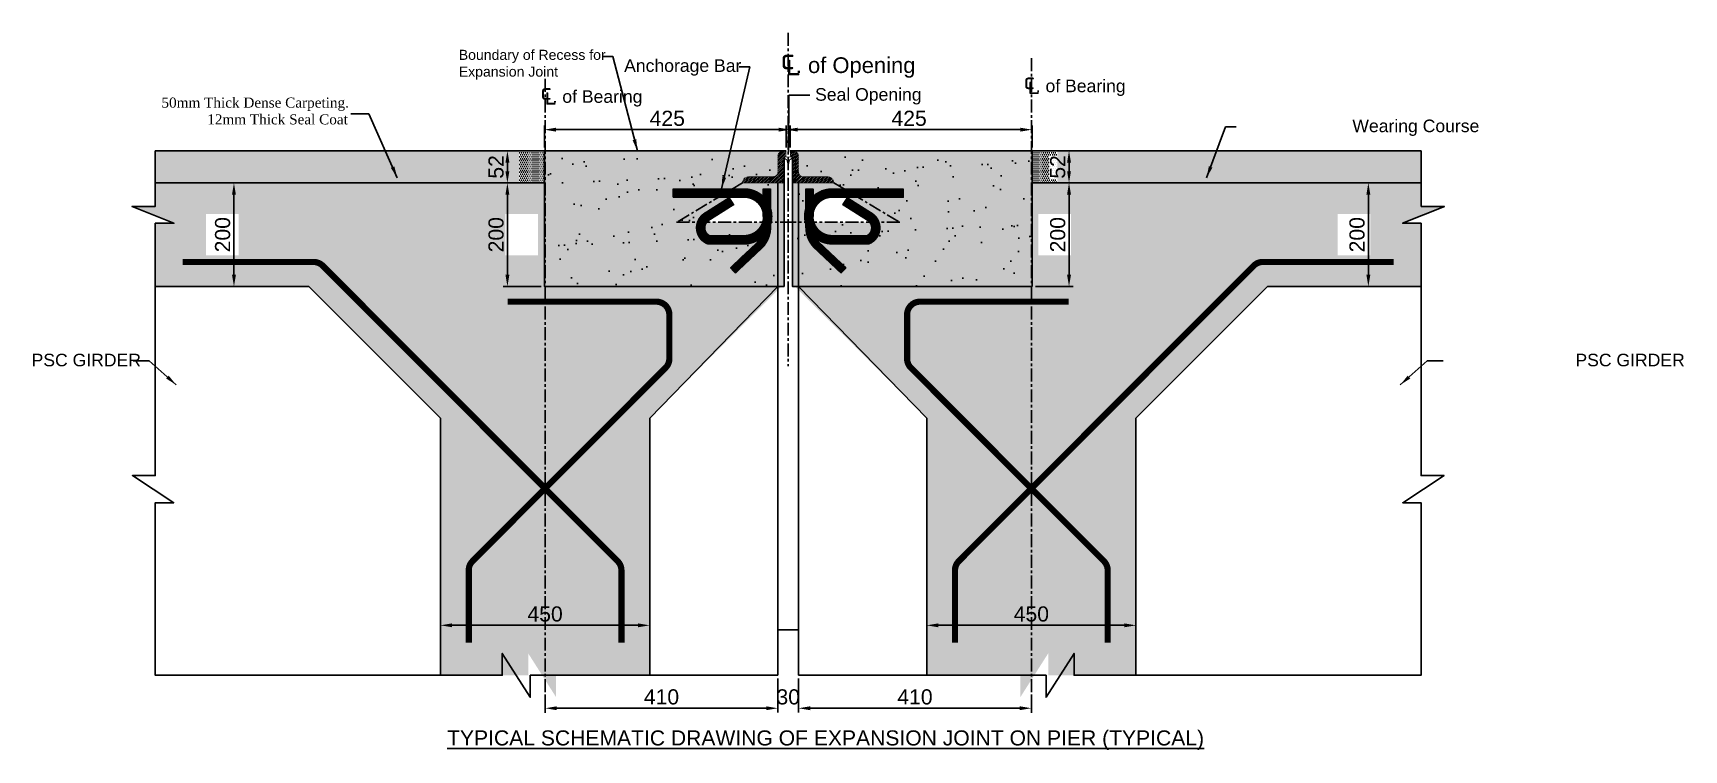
# Model space of a CAD drawing. Extents: x 25837 to 33401, y -1784 to 3293.
# Drawn here: x 30212 to 33401, y 537 to 1923 of the extents above; entities that cross this region are included whole.
import ezdxf

# ---------------------------------------------------------------- set-up
doc = ezdxf.new("R2010")
doc.units = 0
doc.header["$LTSCALE"] = 200
doc.header["$MEASUREMENT"] = 0
doc.linetypes.add('CENTER', pattern=[2, 1.25, -0.25, 0.25, -0.25])
doc.layers.get('Defpoints').update_dxf_attribs({"linetype": 'CONTINUOUS'})
doc.layers.add('DIM', color=152, linetype='CONTINUOUS')
doc.layers.add('hatch', color=250, linetype='CONTINUOUS')
doc.layers.add('Line', color=6, linetype='CONTINUOUS', lineweight=25)
doc.styles.add('dimen_text', font='simplex.shx')
doc.styles.add('FRAME_TEXT', font='arial.ttf')
doc.styles.add('SWISSEL', font='swissl.ttf')
doc.dimstyles.new('dim_5', dxfattribs={"dimscale": 45, "dimtxt": 0.18, "dimasz": 0.2, "dimexe": 0.18, "dimexo": 0.14, "dimgap": 0.09, "dimtad": 1, "dimdec": 0, "dimzin": 0, "dimdsep": 46, "dimtxsty": 'dimen_text', "dimcen": 0.09, "dimclrd": 256, "dimclre": 256, "dimclrt": 7, "dimadec": 0, "dimazin": 0, "dimtfac": 1, "dimtdec": 0, "dimtofl": 0, "dimtmove": 0, "dimatfit": 3, "dimfxl": 1, "dimtolj": 1, "dimtzin": 0, "dimarcsym": 0})
pattern_1 = [(0, (628.5868874987464, 0), (1.875, 3.75), [0, -3.75])]
pattern_2 = [(49.99999999999999, (1260.708429833296, 0), (21.5178054780226, -1.882564049477853), [2.25, -24.75]), (355, (1260.708429833296, 0), (-4.16254000839, 22.56576401100035), [1.8, -19.8]), (100.45144446, (1262.501580263296, -0.15688032), (17.35526540181336, 20.68319972905888), [1.912205759999999, -21.03426335999999]), (46.18420000000002, (1260.708429833296, 6), (32.01723992014717, -4.965578423792296), [3.374999999999999, -37.12499999999998]), (96.63563549, (1263.376532183296, 5.586200789999999), (28.03985837022685, 29.22355802323651), [2.86831026, -31.55141279999999]), (351.1841639899999, (1260.708429833296, 6), (28.03985835164319, 29.2235580080997), [2.7, -29.70000003]), (21, (1263.708429833296, 4.5), (17.90721156355385, -12.07856671996016), [2.25, -24.75]), (326.0000000000001, (1263.708429833296, 4.5), (7.299459957647452, 21.75450135140559), [1.8, -19.8]), (71.45144474, (1265.200697453296, 3.49345278), (25.20667130189914, 9.675934584190614), [1.9122057, -21.03426336]), (37.50000000000001, (1260.708429833296, 0), (0.3647956595187201, 9.986815614939346), [0, -19.56, 0, -20.1, 0, -19.875]), (7.499999999999999, (1260.708429833296, 0), (7.892086123264458, 11.83235135647081), [0, -11.46, 0, -19.11, 0, -7.574999999999999]), (327.5, (1254.018429833296, 0), (16.01467308517227, -0.6766461520313927), [0, -7.5, 0, -23.4, 0, -31.05]), (317.5, (1251.018429833296, 0), (17.49558508027159, 3.003149469969532), [0, -9.75, 0, -15.54, 0, -22.05])]
pattern_3 = [(82.50000000000001, (1260.708429833296, 0), (-63.31559327593393, 59.30672051392244), [0, -68.39999999999996, 0, -76.49999999999996, 0, -73.12499999999996]), (52.49999999999999, (1260.708429833296, 0), (-33.48618798339388, 146.1140878366655), [0, -36.9, 0, -61.65000000000001, 0, -23.625]), (12.5, (1221.57006949462, -39.1383603386754), (98.91131728006336, 99.27145724186104), [0, -22.5, 0, -81, 0, -105.75]), (2.499999999999997, (1221.57006949462, -39.1383603386754), (67.72689735982281, 123.5818282880296), [0, -11.25, 0, -53.09999999999999, 0, -60.75000000000001])]
pattern_4 = [(45, (1260.708429833296, 0), (-1.767766952966369, 1.767766952966369), [])]
pattern_5 = [(45, (628.5868874987464, 0), (-1.325825214724776, 1.325825214724777), [])]

msp = doc.modelspace()

# ---------------------------------------------------------------- texts
at = {"layer": 'DIM', "style": 'SWISSEL'}
msp.add_text('%%UTYPICAL SCHEMATIC DRAWING OF EXPANSION JOINT ON PIER (TYPICAL)', height=29.16, dxfattribs=at).set_placement((31011.90349312234, 545.9527258283313))
at = {"layer": 'hatch', "color": 7, "style": 'FRAME_TEXT'}
for s, insert, char_height, width, attachment_point in [('{\\fSwis721 Lt BT|b0|i0|c0|p34;\\C6;Boundary of Recess for Expansion Joint}', (31034.44364473333, 1832.777781269885), 19.44, 364.5418313160204, 7), ('{\\fSwis721 Lt BT|b0|i0|c0|p34;\\C1;Anchorage Bar}', (31353.86153138999, 1840.495566374566), 24.3, 574.4092777772239, 7), ('{\\fISOCPEUR|b0|i0|c0|p34;\\H1.5432x;\\C6;℄\\fSwis721 Lt BT|b0|i0|c0|p34;\\H0.648x;. of Opening}', (31916.49436367265, 1836.482973572315), 30.375, 569.5966114312818, 9), ('{\\fSwis721 Lt BT|b0|i0|c0|p34;\\C1;Seal Opening}', (31722.59577656005, 1784.775996006659), 24.3, 574.4092777772239, 7), ('{\\fISOCPEUR|b0|i0|c0|p34;\\H1.5432x;\\C6;℄\\fSwis721 Lt BT|b0|i0|c0|p34;\\H0.648x;. of Bearing}', (32322.42312583458, 1801.268786895268), 24.3, 455.6772891450254, 9), ('\\pi14.00513;{\\fTimes New Roman|b0|i0|c0|p18;50mm Thick Dense Carpeting. \\P\\pi102.38916;12mm Thick Seal Coat}', (30446.26531829668, 1746.068217261234), 19.44, 364.5418313160204, 7), ('{\\fISOCPEUR|b0|i0|c0|p34;\\H1.5432x;\\C6;℄\\fSwis721 Lt BT|b0|i0|c0|p34;\\H0.648x;. of Bearing}', (31191.72921609915, 1780.711021661167), 24.3, 455.6772891450254, 7), ('{\\fSwis721 Lt BT|b0|i0|c0|p34;\\C6;Wearing Course}', (33005.55344620903, 1723.993360619002), 24.3, 455.6772891450254, 9), ('{\\fSwis721 Lt BT|b0|i0|c0|p34;\\C6;PSC GIRDER}', (30209.40025635825, 1278.412978951746), 24.3, 455.6772891450254, 7), ('{\\fSwis721 Lt BT|b0|i0|c0|p34;\\C6;PSC GIRDER}', (33402.36109209618, 1278.412978951746), 24.3, 455.6772891450254, 9)]:
    msp.add_mtext(s, dxfattribs=dict(at, insert=insert, char_height=char_height, width=width, attachment_point=attachment_point))

# ---------------------------------------------------------------- blocks, each defined once
blk = doc.blocks.new('*D7')
at = {"layer": 'Defpoints', "color": 0, "transparency": 16777216}
for p in [(31128.39209428259, 1633.16478375145), (31164.84489468659, 1633.16478375145), (31199.73900509428, 1433.16478375145)]:
    blk.add_point(p, dxfattribs=at)
at = {"layer": 'hatch', "lineweight": -2, "transparency": 16777216}
for p, q in [((31158.54489468659, 1633.16478375145), (31120.29209428259, 1633.16478375145)), ((31128.39209428259, 1455.66478375145), (31128.39209428259, 1610.66478375145)), ((31193.43900509429, 1433.16478375145), (31120.29209428259, 1433.16478375145))]:
    blk.add_line(p, q, dxfattribs=at)
at = {"layer": 'hatch', "transparency": 16777216}
for points in [[(31124.64209428259, 1610.66478375145), (31132.14209428259, 1610.66478375145), (31128.39209428259, 1633.16478375145)], [(31124.64209428259, 1455.66478375145), (31132.14209428259, 1455.66478375145), (31128.39209428259, 1433.16478375145)]]:
    blk.add_solid(points, dxfattribs=at)
at = {"layer": 'hatch', "color": 7, "transparency": 16777216, "insert": (31106.61001688952, 1533.164783751455), "char_height": 29.25, "attachment_point": 5, "rotation": 90, "style": 'SWISSEL'}
blk.add_mtext('\\A1;200', dxfattribs=at)
blk = doc.blocks.new('*D8')
at = {"layer": 'Defpoints', "color": 0, "transparency": 16777216}
for p in [(31128.39209428267, 1695.164783751451), (31164.8448946866, 1695.164783751451), (31164.8448946866, 1633.164783751451)]:
    blk.add_point(p, dxfattribs=at)
at = {"layer": 'hatch', "lineweight": -2, "transparency": 16777216}
for p, q in [((31158.54489468661, 1695.164783751451), (31120.29209428267, 1695.164783751451)), ((31128.39209428267, 1655.664783751451), (31128.39209428267, 1672.664783751451)), ((31158.54489468661, 1633.164783751451), (31120.29209428267, 1633.164783751451))]:
    blk.add_line(p, q, dxfattribs=at)
at = {"layer": 'hatch', "transparency": 16777216}
for points in [[(31124.64209428267, 1672.664783751451), (31132.14209428267, 1672.664783751451), (31128.39209428267, 1695.164783751451)], [(31124.64209428267, 1655.664783751451), (31132.14209428267, 1655.664783751451), (31128.39209428267, 1633.164783751451)]]:
    blk.add_solid(points, dxfattribs=at)
at = {"layer": 'hatch', "color": 7, "transparency": 16777216, "insert": (31106.61001688958, 1664.164783751442), "char_height": 29.25, "attachment_point": 5, "rotation": 90, "style": 'SWISSEL'}
blk.add_mtext('\\A1;52', dxfattribs=at)
blk = doc.blocks.new('*D9')
at = {"layer": 'Defpoints', "color": 0, "transparency": 16777216}
for p in [(30598.45654161021, 1633.16478375145), (30598.45654161021, 1433.16478375145), (30600.27429442677, 1433.16478375145)]:
    blk.add_point(p, dxfattribs=at)
at = {"layer": 'hatch', "lineweight": -2, "transparency": 16777216}
for p, q in [((30600.27429442677, 1633.16478375145), (30608.37429442677, 1633.16478375145)), ((30600.27429442677, 1610.66478375145), (30600.27429442677, 1455.66478375145)), ((30600.27429442677, 1433.16478375145), (30608.37429442677, 1433.16478375145))]:
    blk.add_line(p, q, dxfattribs=at)
at = {"layer": 'hatch', "transparency": 16777216}
for points in [[(30596.52429442677, 1610.66478375145), (30604.02429442677, 1610.66478375145), (30600.27429442677, 1633.16478375145)], [(30596.52429442677, 1455.66478375145), (30604.02429442677, 1455.66478375145), (30600.27429442677, 1433.16478375145)]]:
    blk.add_solid(points, dxfattribs=at)
at = {"layer": 'hatch', "color": 7, "transparency": 16777216, "insert": (30578.49221703369, 1533.164783751455), "char_height": 29.25, "attachment_point": 5, "rotation": 90, "style": 'SWISSEL'}
blk.add_mtext('\\A1;200', dxfattribs=at)
blk = doc.blocks.new('*D10')
at = {"layer": 'Defpoints', "color": 0, "transparency": 16777216}
for p in [(31674.73900509428, 1736.166707932774), (31199.73900509428, 1695.16478375145), (31674.73900509428, 1695.16478375145)]:
    blk.add_point(p, dxfattribs=at)
at = {"layer": 'hatch', "lineweight": -2, "transparency": 16777216}
for p, q in [((31199.73900509428, 1701.46478375145), (31199.73900509428, 1744.266707932774)), ((31222.23900509428, 1736.166707932774), (31652.23900509428, 1736.166707932774)), ((31674.73900509428, 1701.46478375145), (31674.73900509428, 1744.266707932774))]:
    blk.add_line(p, q, dxfattribs=at)
at = {"layer": 'hatch', "transparency": 16777216}
for points in [[(31222.23900509428, 1739.916707932774), (31222.23900509428, 1732.416707932774), (31199.73900509428, 1736.166707932774)], [(31652.23900509428, 1739.916707932774), (31652.23900509428, 1732.416707932774), (31674.73900509428, 1736.166707932774)]]:
    blk.add_solid(points, dxfattribs=at)
at = {"layer": 'hatch', "color": 7, "transparency": 16777216, "insert": (31437.23900509428, 1757.94878532585), "char_height": 29.25, "attachment_point": 5, "style": 'SWISSEL'}
blk.add_mtext('\\A1;425', dxfattribs=at)
blk = doc.blocks.new('*D11')
at = {"layer": 'Defpoints', "color": 0, "transparency": 16777216}
for p in [(31650.73900509428, 681.543943852339), (31201.159440208, 644.6378522533997), (31650.73900509428, 617.9025007490891)]:
    blk.add_point(p, dxfattribs=at)
at = {"layer": 'hatch', "lineweight": -2, "transparency": 16777216}
for p, q in [((31650.73900509428, 675.243943852339), (31650.73900509428, 609.8025007490891)), ((31201.159440208, 638.3378522533998), (31201.159440208, 609.8025007490891)), ((31223.659440208, 617.9025007490891), (31628.23900509428, 617.9025007490891))]:
    blk.add_line(p, q, dxfattribs=at)
at = {"layer": 'hatch', "transparency": 16777216}
for points in [[(31223.659440208, 621.6525007490891), (31223.659440208, 614.1525007490891), (31201.159440208, 617.9025007490891)], [(31628.23900509428, 621.6525007490891), (31628.23900509428, 614.1525007490891), (31650.73900509428, 617.9025007490891)]]:
    blk.add_solid(points, dxfattribs=at)
at = {"layer": 'hatch', "color": 7, "transparency": 16777216, "insert": (31425.94922265114, 639.6845781421645), "char_height": 29.25, "attachment_point": 5, "style": 'SWISSEL'}
blk.add_mtext('\\A1;410', dxfattribs=at)
blk = doc.blocks.new('*D15')
at = {"layer": 'Defpoints', "color": 0, "transparency": 16777216}
for p in [(32176.63311550198, 1633.16478375145), (32213.08591590598, 1633.16478375145), (32141.73900509428, 1433.16478375145)]:
    blk.add_point(p, dxfattribs=at)
at = {"layer": 'hatch', "lineweight": -2, "transparency": 16777216}
for p, q in [((32182.93311550198, 1633.16478375145), (32221.18591590597, 1633.16478375145)), ((32213.08591590598, 1455.66478375145), (32213.08591590598, 1610.66478375145)), ((32148.03900509428, 1433.16478375145), (32221.18591590597, 1433.16478375145))]:
    blk.add_line(p, q, dxfattribs=at)
at = {"layer": 'hatch', "transparency": 16777216}
for points in [[(32209.33591590598, 1610.66478375145), (32216.83591590598, 1610.66478375145), (32213.08591590598, 1633.16478375145)], [(32209.33591590598, 1455.66478375145), (32216.83591590598, 1455.66478375145), (32213.08591590598, 1433.16478375145)]]:
    blk.add_solid(points, dxfattribs=at)
at = {"layer": 'hatch', "color": 7, "transparency": 16777216, "insert": (32191.3038385129, 1533.164783751455), "char_height": 29.25, "attachment_point": 5, "rotation": 90, "style": 'SWISSEL'}
blk.add_mtext('\\A1;200', dxfattribs=at)
blk = doc.blocks.new('*D16')
at = {"layer": 'Defpoints', "color": 0, "transparency": 16777216}
for p in [(32176.63311550199, 1695.164783751451), (32213.08591590602, 1695.164783751451), (32176.63311550199, 1633.164783751451)]:
    blk.add_point(p, dxfattribs=at)
at = {"layer": 'hatch', "lineweight": -2, "transparency": 16777216}
for p, q in [((32182.93311550199, 1695.164783751451), (32221.18591590602, 1695.164783751451)), ((32213.08591590602, 1655.664783751451), (32213.08591590602, 1672.664783751451)), ((32182.93311550199, 1633.164783751451), (32221.18591590602, 1633.164783751451))]:
    blk.add_line(p, q, dxfattribs=at)
at = {"layer": 'hatch', "transparency": 16777216}
for points in [[(32209.33591590602, 1672.664783751451), (32216.83591590602, 1672.664783751451), (32213.08591590602, 1695.164783751451)], [(32209.33591590602, 1655.664783751451), (32216.83591590602, 1655.664783751451), (32213.08591590602, 1633.164783751451)]]:
    blk.add_solid(points, dxfattribs=at)
at = {"layer": 'hatch', "color": 7, "transparency": 16777216, "insert": (32191.30383851294, 1664.164783751442), "char_height": 29.25, "attachment_point": 5, "rotation": 90, "style": 'SWISSEL'}
blk.add_mtext('\\A1;52', dxfattribs=at)
blk = doc.blocks.new('*D17')
at = {"layer": 'Defpoints', "color": 0, "transparency": 16777216}
for p in [(32793.02146857836, 1633.16478375145), (32791.2037157618, 1433.16478375145), (32793.02146857836, 1433.16478375145)]:
    blk.add_point(p, dxfattribs=at)
at = {"layer": 'hatch', "lineweight": -2, "transparency": 16777216}
for p, q in [((32791.2037157618, 1633.16478375145), (32783.1037157618, 1633.16478375145)), ((32791.2037157618, 1610.66478375145), (32791.2037157618, 1455.66478375145)), ((32791.2037157618, 1433.16478375145), (32783.1037157618, 1433.16478375145))]:
    blk.add_line(p, q, dxfattribs=at)
at = {"layer": 'hatch', "transparency": 16777216}
for points in [[(32787.4537157618, 1610.66478375145), (32794.9537157618, 1610.66478375145), (32791.2037157618, 1633.16478375145)], [(32787.4537157618, 1455.66478375145), (32794.9537157618, 1455.66478375145), (32791.2037157618, 1433.16478375145)]]:
    blk.add_solid(points, dxfattribs=at)
at = {"layer": 'hatch', "color": 7, "transparency": 16777216, "insert": (32769.42163836873, 1533.164783751455), "char_height": 29.25, "attachment_point": 5, "rotation": 90, "style": 'SWISSEL'}
blk.add_mtext('\\A1;200', dxfattribs=at)
blk = doc.blocks.new('*D12')
at = {"layer": 'Defpoints', "color": 0, "transparency": 16777216}
for p in [(31666.73900509428, 1736.166707932774), (31666.73900509428, 1695.16478375145), (32141.73900509428, 1695.16478375145)]:
    blk.add_point(p, dxfattribs=at)
at = {"layer": 'hatch', "lineweight": -2, "transparency": 16777216}
for p, q in [((31666.73900509428, 1701.46478375145), (31666.73900509428, 1744.266707932774)), ((32119.23900509428, 1736.166707932774), (31689.23900509428, 1736.166707932774)), ((32141.73900509428, 1701.46478375145), (32141.73900509428, 1744.266707932774))]:
    blk.add_line(p, q, dxfattribs=at)
at = {"layer": 'hatch', "transparency": 16777216}
for points in [[(31689.23900509428, 1739.916707932774), (31689.23900509428, 1732.416707932774), (31666.73900509428, 1736.166707932774)], [(32119.23900509428, 1739.916707932774), (32119.23900509428, 1732.416707932774), (32141.73900509428, 1736.166707932774)]]:
    blk.add_solid(points, dxfattribs=at)
at = {"layer": 'hatch', "color": 7, "transparency": 16777216, "insert": (31904.23900509428, 1757.94878532585), "char_height": 29.25, "attachment_point": 5, "style": 'SWISSEL'}
blk.add_mtext('\\A1;425', dxfattribs=at)
blk = doc.blocks.new('*D13')
at = {"layer": 'Defpoints', "color": 0, "transparency": 16777216}
for p in [(31690.73900509428, 681.543943852339), (32140.31856998056, 644.6378522533997), (31690.73900509428, 617.9025007490891)]:
    blk.add_point(p, dxfattribs=at)
at = {"layer": 'hatch', "lineweight": -2, "transparency": 16777216}
for p, q in [((31690.73900509428, 675.243943852339), (31690.73900509428, 609.8025007490891)), ((32140.31856998056, 638.3378522533998), (32140.31856998056, 609.8025007490891)), ((32117.81856998056, 617.9025007490891), (31713.23900509428, 617.9025007490891))]:
    blk.add_line(p, q, dxfattribs=at)
at = {"layer": 'hatch', "transparency": 16777216}
for points in [[(31713.23900509428, 621.6525007490891), (31713.23900509428, 614.1525007490891), (31690.73900509428, 617.9025007490891)], [(32117.81856998056, 621.6525007490891), (32117.81856998056, 614.1525007490891), (32140.31856998056, 617.9025007490891)]]:
    blk.add_solid(points, dxfattribs=at)
at = {"layer": 'hatch', "color": 7, "transparency": 16777216, "insert": (31915.52878753742, 639.6845781421645), "char_height": 29.25, "attachment_point": 5, "style": 'SWISSEL'}
blk.add_mtext('\\A1;410', dxfattribs=at)
blk = doc.blocks.new('*D14')
at = {"layer": 'Defpoints', "color": 0, "transparency": 16777216}
for p in [(31650.73900509428, 681.543943852339), (31690.73900509428, 681.543943852339), (31650.73900509428, 617.9025007490891)]:
    blk.add_point(p, dxfattribs=at)
at = {"layer": 'hatch', "lineweight": -2, "transparency": 16777216}
for p, q in [((31650.73900509428, 675.243943852339), (31650.73900509428, 609.8025007490891)), ((31690.73900509428, 675.243943852339), (31690.73900509428, 609.8025007490891)), ((31628.23900509428, 617.9025007490891), (31605.73900509428, 617.9025007490891)), ((31713.23900509428, 617.9025007490891), (31735.73900509428, 617.9025007490891))]:
    blk.add_line(p, q, dxfattribs=at)
at = {"layer": 'hatch', "transparency": 16777216}
for points in [[(31628.23900509428, 621.6525007490891), (31628.23900509428, 614.1525007490891), (31650.73900509428, 617.9025007490891)], [(31713.23900509428, 621.6525007490891), (31713.23900509428, 614.1525007490891), (31690.73900509428, 617.9025007490891)]]:
    blk.add_solid(points, dxfattribs=at)
at = {"layer": 'hatch', "color": 7, "transparency": 16777216, "insert": (31670.73900509428, 639.6845781421645), "char_height": 29.25, "attachment_point": 5, "style": 'SWISSEL'}
blk.add_mtext('\\A1;30', dxfattribs=at)
blk = doc.blocks.new('*D63')
at = {"layer": 'Defpoints', "color": 0, "transparency": 16777216}
for p in [(30999.10376575281, 769.1522782846279), (31403.2151146632, 778.1721283099669), (31403.2151146632, 769.1522782846279)]:
    blk.add_point(p, dxfattribs=at)
at = {"layer": 'hatch', "lineweight": -2, "transparency": 16777216}
for p, q in [((30999.10376575281, 775.4522782846278), (30999.10376575281, 786.2721283099669)), ((31021.60376575281, 778.1721283099669), (31380.7151146632, 778.1721283099669)), ((31403.2151146632, 775.4522782846278), (31403.2151146632, 786.2721283099669))]:
    blk.add_line(p, q, dxfattribs=at)
at = {"layer": 'hatch', "transparency": 16777216}
for points in [[(31021.60376575281, 781.9221283099669), (31021.60376575281, 774.4221283099669), (30999.10376575281, 778.1721283099669)], [(31380.7151146632, 781.9221283099669), (31380.7151146632, 774.4221283099669), (31403.2151146632, 778.1721283099669)]]:
    blk.add_solid(points, dxfattribs=at)
at = {"layer": 'hatch', "color": 7, "transparency": 16777216, "insert": (31201.15944020801, 799.9542057030422), "char_height": 29.25, "attachment_point": 5, "style": 'SWISSEL'}
blk.add_mtext('\\A1;450', dxfattribs=at)
blk = doc.blocks.new('*D64')
at = {"layer": 'Defpoints', "color": 0, "transparency": 16777216}
for p in [(31938.26289552537, 778.1721283099669), (31938.26289552537, 769.1522782846279), (32342.37424443576, 769.1522782846279)]:
    blk.add_point(p, dxfattribs=at)
at = {"layer": 'hatch', "lineweight": -2, "transparency": 16777216}
for p, q in [((31938.26289552537, 775.4522782846278), (31938.26289552537, 786.2721283099669)), ((32319.87424443576, 778.1721283099669), (31960.76289552537, 778.1721283099669)), ((32342.37424443576, 775.4522782846278), (32342.37424443576, 786.2721283099669))]:
    blk.add_line(p, q, dxfattribs=at)
at = {"layer": 'hatch', "transparency": 16777216}
for points in [[(31960.76289552537, 781.9221283099669), (31960.76289552537, 774.4221283099669), (31938.26289552537, 778.1721283099669)], [(32319.87424443576, 781.9221283099669), (32319.87424443576, 774.4221283099669), (32342.37424443576, 778.1721283099669)]]:
    blk.add_solid(points, dxfattribs=at)
at = {"layer": 'hatch', "color": 7, "transparency": 16777216, "insert": (32140.31856998056, 799.9542057030422), "char_height": 29.25, "attachment_point": 5, "style": 'SWISSEL'}
blk.add_mtext('\\A1;450', dxfattribs=at)

# ---------------------------------------------------------------- dimensions: what is measured, and where the dimension line sits
at = {"layer": 'hatch'}
for base, p1, p2, text, picture, middle in [((31674.73900509428, 1736.166707932774), (31199.73900509428, 1695.16478375145), (31674.73900509428, 1695.16478375145), '425', '*D10', (31437.23900509428, 1757.94878532585)), ((31403.2151146632, 778.1721283099669), (30999.10376575281, 769.1522782846279), (31403.2151146632, 769.1522782846279), '450', '*D63', (31201.15944020801, 799.9542057030422)), ((31650.73900509428, 617.9025007490891), (31201.159440208, 644.6378522533997), (31650.73900509428, 681.543943852339), '410', '*D11', (31425.94922265114, 639.6845781421645))]:
    dim = msp.add_linear_dim(base=base, p1=p1, p2=p2, text=text, dimstyle='dim_5', override={"dimtxt": 0.65, "dimasz": 0.5, "dimgap": 0.15, "dimtxsty": 'SWISSEL', "dimfxl": 30, "dimfxlon": 1}, dxfattribs=at)
    dim.commit()
    dim.dimension.update_dxf_attribs({"geometry": picture, "text_midpoint": middle})
for base, p1, p2, angle, text, picture, middle in [((31666.73900509428, 1736.166707932774), (32141.73900509428, 1695.16478375145), (31666.73900509428, 1695.16478375145), 180, '425', '*D12', (31904.23900509428, 1757.94878532585)), ((31128.39209428267, 1695.164783751451), (31164.84489468659, 1633.16478375145), (31164.84489468659, 1695.16478375145), 90, '52', '*D8', (31106.61001688958, 1664.164783751442)), ((32213.08591590602, 1695.164783751451), (32176.63311550198, 1633.16478375145), (32176.63311550198, 1695.16478375145), 90, '52', '*D16', (32191.30383851294, 1664.164783751442)), ((31938.26289552537, 778.1721283099669), (32342.37424443576, 769.1522782846279), (31938.26289552537, 769.1522782846279), 180, '450', '*D64', (32140.31856998056, 799.9542057030422)), ((31690.73900509428, 617.9025007490891), (32140.31856998056, 644.6378522533997), (31690.73900509428, 681.543943852339), 180, '410', '*D13', (31915.52878753742, 639.6845781421645))]:
    dim = msp.add_linear_dim(base=base, p1=p1, p2=p2, angle=angle, text=text, dimstyle='dim_5', override={"dimtxt": 0.65, "dimasz": 0.5, "dimgap": 0.15, "dimtxsty": 'SWISSEL', "dimfxl": 30, "dimfxlon": 1}, dxfattribs=at)
    dim.commit()
    dim.dimension.update_dxf_attribs({"geometry": picture, "text_midpoint": middle})
for base, p1, p2, picture, middle in [((30600.27429442677, 1433.16478375145), (30598.45654161021, 1633.16478375145), (30598.45654161021, 1433.16478375145), '*D9', (30578.49221703369, 1533.164783751455)), ((31128.39209428259, 1633.16478375145), (31199.73900509428, 1433.16478375145), (31164.84489468659, 1633.16478375145), '*D7', (31106.61001688952, 1533.164783751455)), ((32213.08591590598, 1633.16478375145), (32141.73900509428, 1433.16478375145), (32176.63311550198, 1633.16478375145), '*D15', (32191.3038385129, 1533.164783751455)), ((32791.2037157618, 1433.16478375145), (32793.02146857836, 1633.16478375145), (32793.02146857836, 1433.16478375145), '*D17', (32769.42163836873, 1533.164783751455))]:
    dim = msp.add_linear_dim(base=base, p1=p1, p2=p2, angle=90, dimstyle='dim_5', override={"dimtxt": 0.65, "dimasz": 0.5, "dimgap": 0.15, "dimtxsty": 'SWISSEL', "dimfxl": 30, "dimfxlon": 1}, dxfattribs=at)
    dim.commit()
    dim.dimension.update_dxf_attribs({"geometry": picture, "text_midpoint": middle})
dim = msp.add_linear_dim(base=(31650.73900509428, 617.9025007490891), p1=(31690.73900509428, 681.543943852339), p2=(31650.73900509428, 681.543943852339), angle=180, text='30', dimstyle='dim_5', override={"dimtxt": 0.65, "dimasz": 0.5, "dimgap": 0.15, "dimtxsty": 'SWISSEL', "dimfxl": 30, "dimfxlon": 1}, dxfattribs=at)
dim.commit()
dim.dimension.update_dxf_attribs({"geometry": '*D14', "text_midpoint": (31670.73900509428, 617.9025007490891), "dimtype": 160})

# ---------------------------------------------------------------- hatches: boundary and pattern name
at = {"layer": 'hatch'}
h = msp.add_hatch(dxfattribs=at)
h.set_pattern_fill('DOTS', color=256, scale=60)
h.set_pattern_definition(pattern_1)
h.paths.add_polyline_path([(31151.159440208, 1695.16478375145), (30448.17760478037, 1695.16478375145), (30448.17760478037, 1633.16478375145), (31151.159440208, 1633.16478375145)])
h = msp.add_hatch(dxfattribs=at)
h.set_pattern_fill('DOTS', color=256, scale=60)
h.set_pattern_definition(pattern_1)
h.paths.add_polyline_path([(31199.73900509428, 1695.16478375145), (31151.159440208, 1695.16478375145), (31151.159440208, 1633.16478375145), (31199.73900509428, 1633.16478375145)])
h = msp.add_hatch(dxfattribs=at)
h.set_pattern_fill('ANSI31', color=256, scale=20)
h.set_pattern_definition(pattern_4)
edge = h.paths.add_edge_path()
edge.add_line((31662.73900509428, 1683.16478375145), (31665.77716133738, 1683.16478375145))
edge.add_line((31665.77716133738, 1683.16478375145), (31666.73900509428, 1695.16478375145))
edge.add_line((31666.73900509428, 1695.16478375145), (31660.73900509428, 1695.16478375145))
edge.add_arc((31660.73900509429, 1685.164783751447), 10.00000000000364, 450.0000000000209, 539.9999999999791)
edge.add_line((31650.73900509428, 1685.16478375145), (31650.73900509428, 1655.16478375145))
edge.add_arc((31640.73900509428, 1655.16478375145), 10, 270, 360, ccw=False)
edge.add_line((31640.73900509428, 1645.16478375145), (31594.42682373717, 1645.16478375145))
edge.add_arc((31594.42682373717, 1633.16478375145), 12, 450, 540)
edge.add_line((31582.42682373717, 1633.16478375145), (31662.73900509428, 1633.16478375145))
edge.add_line((31662.73900509428, 1633.16478375145), (31662.73900509428, 1683.16478375145))
h.paths.add_polyline_path([(31666.73900509428, 1683.16478375145), (31666.73900509428, 1695.16478375145), (31666.8931971899, 1683.16478375145), (31662.8931971899, 1683.16478375145)])
h = msp.add_hatch(dxfattribs=at)
h.set_pattern_fill('ANSI31', color=256, scale=20)
h.set_pattern_definition(pattern_4)
edge = h.paths.add_edge_path()
edge.add_line((31678.73900509428, 1683.16478375145), (31675.70084885119, 1683.16478375145))
edge.add_line((31675.70084885119, 1683.16478375145), (31674.73900509428, 1695.16478375145))
edge.add_line((31674.73900509428, 1695.16478375145), (31680.73900509428, 1695.16478375145))
edge.add_arc((31680.73900509428, 1685.164783751447), 10.00000000000364, 2.091837814077735e-11, 89.99999999997908, ccw=False)
edge.add_line((31690.73900509428, 1685.16478375145), (31690.73900509428, 1655.16478375145))
edge.add_arc((31700.73900509428, 1655.16478375145), 10, 180, 270)
edge.add_line((31700.73900509428, 1645.16478375145), (31747.0511864514, 1645.16478375145))
edge.add_arc((31747.0511864514, 1633.16478375145), 12, 0, 90, ccw=False)
edge.add_line((31759.0511864514, 1633.16478375145), (31678.73900509428, 1633.16478375145))
edge.add_line((31678.73900509428, 1633.16478375145), (31678.73900509428, 1683.16478375145))
h.paths.add_polyline_path([(31674.73900509428, 1683.16478375145), (31674.73900509428, 1695.16478375145), (31674.58481299867, 1683.16478375145), (31678.58481299867, 1683.16478375145)])
h = msp.add_hatch(dxfattribs=at)
h.set_pattern_fill('DOTS', color=256, scale=60)
h.set_pattern_definition(pattern_1)
h.paths.add_polyline_path([(32141.73900509428, 1695.16478375145), (32190.31856998057, 1695.16478375145), (32190.31856998057, 1633.16478375145), (32141.73900509428, 1633.16478375145)])
h = msp.add_hatch(dxfattribs=at)
h.set_pattern_fill('DOTS', color=256, scale=60)
h.set_pattern_definition(pattern_1)
h.paths.add_polyline_path([(32190.31856998057, 1695.16478375145), (32893.3004054082, 1695.16478375145), (32893.3004054082, 1633.16478375145), (32190.31856998057, 1633.16478375145)])
at = {"layer": 'Line'}
h = msp.add_hatch(dxfattribs=at)
h.set_pattern_fill('AR-CONC', color=256, scale=3)
h.set_pattern_definition(pattern_2)
edge = h.paths.add_edge_path()
edge.add_line((31535.61064548177, 1605.247607864916), (31448.18580064693, 1605.247607864916))
edge.add_line((31448.18580064693, 1605.247607864916), (31448.18580064693, 1622.036208471709))
edge.add_line((31448.18580064693, 1622.036208471709), (31563.76457200574, 1622.036208471709))
edge.add_line((31563.76457200574, 1622.036208471709), (31582.42682373717, 1633.16478375145))
edge.add_arc((31594.42682373717, 1633.16478375145), 12, 90, 180, ccw=False)
edge.add_line((31594.42682373717, 1645.16478375145), (31640.73900509428, 1645.16478375145))
edge.add_arc((31640.73900509428, 1655.16478375145), 10, 270, 360)
edge.add_line((31650.73900509428, 1655.16478375145), (31650.73900509428, 1673.16478375145))
edge.add_arc((31762.73647977713, 1630.91604641003), 119.7012537205771, 147.5378464666154, 159.3320511792288, ccw=False)
edge.add_line((31661.73900509428, 1695.16478375145), (31200.73900509428, 1695.16478375145))
edge.add_line((31200.73900509428, 1695.16478375145), (31199.73900509428, 1433.16478375145))
edge.add_line((31199.73900509428, 1433.16478375145), (31650.73900509428, 1433.16478375145))
edge.add_line((31650.73900509428, 1433.16478375145), (31650.73900509428, 1557.327413854979))
edge.add_line((31650.73900509428, 1557.327413854979), (31638.27581733486, 1557.327413854979))
edge.add_arc((31585.91341080378, 1568.495961280295), 53.54024719140575, 342.6994142317261, 347.9596219717224, ccw=False)
edge.add_line((31637.0313772401, 1552.573914403949), (31637.0313772401, 1547.108952183683))
edge.add_arc((31581.59280748204, 1547.108952183682), 55.43856975805829, -46.3238678921424, 6.821210263296962e-13, ccw=False)
edge.add_line((31619.87764053212, 1507.012735714463), (31568.72403956429, 1458.765569860666))
edge.add_line((31568.72403956429, 1458.765569860666), (31558.86676098963, 1469.216656176592))
edge.add_line((31558.86676098963, 1469.216656176592), (31609.98595768695, 1517.43137253487))
edge.add_arc((31581.59280748204, 1547.10895218369), 41.07224990636634, 313.7329177897161, 325.4661642088786)
edge.add_arc((31585.91341080379, 1568.495961280301), 53.5402471914057, 269.99999999999613, 303.453205664142, ccw=False)
edge.add_line((31585.91341080378, 1514.955714088894), (31515.15380869283, 1514.955714088894))
edge.add_arc((31526.87173308154, 1546.477572057417), 33.62941096372807, 161.1779761839211, 249.6079037934519, ccw=False)
edge.add_line((31495.04064427303, 1557.327413854979), (31455.25006911398, 1557.327413854979))
edge.add_line((31455.25006911398, 1557.327413854979), (31535.61064548177, 1605.247607864916))
h.paths.add_polyline_path([(31662.73900509428, 1633.16478375145), (31650.73900509428, 1633.16478375145), (31650.73900509428, 1557.327413854979), (31662.73900509428, 1557.327413854979)])
h.paths.add_polyline_path([(31662.73900509428, 1557.327413854979), (31650.73900509428, 1557.327413854979), (31650.73900509428, 1433.16478375145), (31662.73900509428, 1433.16478375145)])
edge = h.paths.add_edge_path(flags=17)
edge.add_line((31650.73900509428, 1633.16478375145), (31582.42682373717, 1633.16478375145))
edge.add_line((31582.42682373717, 1633.16478375145), (31563.76457200574, 1622.036208471709))
edge.add_line((31563.76457200574, 1622.036208471709), (31585.91341080378, 1622.036208471709))
edge.add_arc((31585.91341080378, 1568.495961280301), 53.54024719140762, 46.651805784049316, 90, ccw=False)
edge.add_line((31622.6650573884, 1607.430194836858), (31622.6650573884, 1622.014538143572))
edge.add_line((31622.6650573884, 1622.014538143572), (31637.0313772401, 1622.014538143572))
edge.add_line((31637.0313772401, 1622.014538143572), (31637.0313772401, 1584.418008156654))
edge.add_arc((31585.91341080378, 1568.495961280302), 53.54024719140734, -12.04037802828492, 17.300585768279177, ccw=False)
edge.add_line((31638.27581733486, 1557.327413854979), (31650.73900509428, 1557.327413854979))
edge.add_line((31650.73900509428, 1557.327413854979), (31650.73900509428, 1633.16478375145))
edge = h.paths.add_edge_path(flags=17)
edge.add_line((31620.9269378339, 1557.327413854979), (31513.99175534685, 1557.327413854979))
edge.add_arc((31526.87173308154, 1546.477572057416), 16.84081035693553, 139.8898676478718, 241.0277508565916)
edge.add_line((31518.71428121277, 1531.744314695687), (31585.91341080378, 1531.744314695687))
edge.add_arc((31585.91341080378, 1568.495961280302), 36.7516465846154, 270, 342.3084573560737)
edge = h.paths.add_edge_path(flags=17)
edge.add_line((31509.22140038191, 1575.102788866372), (31556.84092173436, 1605.247607864916))
edge.add_line((31556.84092173436, 1605.247607864916), (31535.61064548177, 1605.247607864916))
edge.add_line((31535.61064548177, 1605.247607864916), (31455.25006911398, 1557.327413854979))
edge.add_line((31455.25006911398, 1557.327413854979), (31495.04064427303, 1557.327413854979))
edge.add_arc((31526.87173308154, 1546.477572057413), 33.6294109637272, 121.6580184864807, 161.1779761839132, ccw=False)
h = msp.add_hatch(dxfattribs=at)
h.set_pattern_fill('AR-CONC', color=256, scale=3)
h.set_pattern_definition(pattern_2)
edge = h.paths.add_edge_path()
edge.add_line((31805.8673647068, 1605.247607864916), (31893.29220954164, 1605.247607864916))
edge.add_line((31893.29220954164, 1605.247607864916), (31893.29220954164, 1622.036208471709))
edge.add_line((31893.29220954164, 1622.036208471709), (31777.71343818283, 1622.036208471709))
edge.add_line((31777.71343818283, 1622.036208471709), (31759.0511864514, 1633.16478375145))
edge.add_arc((31747.0511864514, 1633.16478375145), 12, 0, 90)
edge.add_line((31747.0511864514, 1645.16478375145), (31700.73900509428, 1645.16478375145))
edge.add_arc((31700.73900509428, 1655.16478375145), 10, 180, 270, ccw=False)
edge.add_line((31690.73900509428, 1655.16478375145), (31690.73900509428, 1673.16478375145))
edge.add_arc((31464.35261067624, 1583.534604470521), 243.4838159211698, 21.59944534524067, 27.28846421559242)
edge.add_line((31680.73900509428, 1695.16478375145), (32141.73900509428, 1695.16478375145))
edge.add_line((32141.73900509428, 1695.16478375145), (32141.73900509428, 1433.16478375145))
edge.add_line((32141.73900509428, 1433.16478375145), (31690.73900509428, 1433.16478375145))
edge.add_line((31690.73900509428, 1433.16478375145), (31690.73900509428, 1557.327413854979))
edge.add_line((31690.73900509428, 1557.327413854979), (31703.20219285371, 1557.327413854979))
edge.add_arc((31755.56459938479, 1568.495961280295), 53.54024719140575, 192.0403780282775, 197.3005857682739)
edge.add_line((31704.44663294847, 1552.573914403949), (31704.44663294847, 1547.108952183683))
edge.add_arc((31759.88520270653, 1547.108952183682), 55.43856975805829, 179.9999999999993, 226.3238678921424)
edge.add_line((31721.60036965645, 1507.012735714463), (31772.75397062428, 1458.765569860666))
edge.add_line((31772.75397062428, 1458.765569860666), (31782.61124919894, 1469.216656176592))
edge.add_line((31782.61124919894, 1469.216656176592), (31731.49205250162, 1517.43137253487))
edge.add_arc((31759.88520270653, 1547.10895218369), 41.07224990636634, 214.5338357911214, 226.2670822102839, ccw=False)
edge.add_arc((31755.56459938478, 1568.495961280301), 53.5402471914057, 236.546794335858, 270.0000000000039)
edge.add_line((31755.56459938479, 1514.955714088894), (31826.32420149574, 1514.955714088894))
edge.add_arc((31814.60627710703, 1546.477572057417), 33.62941096372807, 290.3920962065481, 378.822023816079)
edge.add_line((31846.43736591554, 1557.327413854979), (31886.22794107459, 1557.327413854979))
edge.add_line((31886.22794107459, 1557.327413854979), (31805.8673647068, 1605.247607864916))
h.paths.add_polyline_path([(31678.73900509428, 1633.16478375145), (31690.73900509428, 1633.16478375145), (31690.73900509428, 1557.327413854979), (31678.73900509428, 1557.327413854979)])
h.paths.add_polyline_path([(31678.73900509428, 1557.327413854979), (31690.73900509428, 1557.327413854979), (31690.73900509428, 1433.16478375145), (31678.73900509428, 1433.16478375145)])
edge = h.paths.add_edge_path(flags=17)
edge.add_line((31690.73900509428, 1633.16478375145), (31759.0511864514, 1633.16478375145))
edge.add_line((31759.0511864514, 1633.16478375145), (31777.71343818283, 1622.036208471709))
edge.add_line((31777.71343818283, 1622.036208471709), (31755.56459938479, 1622.036208471709))
edge.add_arc((31755.56459938479, 1568.495961280301), 53.54024719140762, 90, 133.3481942159507)
edge.add_line((31718.81295280017, 1607.430194836858), (31718.81295280017, 1622.014538143572))
edge.add_line((31718.81295280017, 1622.014538143572), (31704.44663294847, 1622.014538143572))
edge.add_line((31704.44663294847, 1622.014538143572), (31704.44663294847, 1584.418008156654))
edge.add_arc((31755.56459938479, 1568.495961280302), 53.54024719140734, 162.6994142317208, 192.0403780282849)
edge.add_line((31703.20219285371, 1557.327413854979), (31690.73900509428, 1557.327413854979))
edge.add_line((31690.73900509428, 1557.327413854979), (31690.73900509428, 1633.16478375145))
edge = h.paths.add_edge_path(flags=17)
edge.add_line((31720.55107235467, 1557.327413854979), (31827.48625484172, 1557.327413854979))
edge.add_arc((31814.60627710703, 1546.477572057416), 16.84081035693553, -61.02775085659158, 40.110132352128176, ccw=False)
edge.add_line((31822.7637289758, 1531.744314695687), (31755.56459938479, 1531.744314695687))
edge.add_arc((31755.56459938479, 1568.495961280302), 36.7516465846154, 197.6915426439262, 270, ccw=False)
edge = h.paths.add_edge_path(flags=17)
edge.add_line((31832.25660980666, 1575.102788866372), (31784.63708845421, 1605.247607864916))
edge.add_line((31784.63708845421, 1605.247607864916), (31805.8673647068, 1605.247607864916))
edge.add_line((31805.8673647068, 1605.247607864916), (31886.22794107459, 1557.327413854979))
edge.add_line((31886.22794107459, 1557.327413854979), (31846.43736591554, 1557.327413854979))
edge.add_arc((31814.60627710703, 1546.477572057413), 33.6294109637272, 18.82202381608684, 58.34198151351933)
h = msp.add_hatch(dxfattribs=at)
h.set_pattern_fill('AR-SAND', color=256, scale=45, angle=45)
h.set_pattern_definition(pattern_3)
h.paths.add_polyline_path([(31535.61064548177, 1605.247607864916), (31448.18580064693, 1605.247607864916), (31448.18580064693, 1622.036208471709), (31563.76457200574, 1622.036208471709), (31582.42682373717, 1633.16478375145, -0.4142135623730951), (31594.42682373717, 1645.16478375145), (31640.73900509428, 1645.16478375145, 0.4142135623730951), (31650.73900509428, 1655.16478375145), (31650.73900509428, 1673.16478375145, -0.4142135623730951), (31660.73900509428, 1683.16478375145), (31199.73900509428, 1683.16478375145), (31199.73900509428, 1433.16478375145), (31650.73900509428, 1433.16478375145), (31650.73900509428, 1557.327413854979), (31638.27581733486, 1557.327413854979, -0.02295601727019596), (31637.0313772401, 1552.573914403949), (31637.0313772401, 1547.108952183683, -0.204924357781227), (31619.87764053212, 1507.012735714463), (31568.72403956429, 1458.765569860666), (31558.86676098963, 1469.216656176592), (31609.98595768695, 1517.431372534869, 0.05124072104915151), (31615.42778014172, 1523.825388506929, -0.1470127365721022), (31585.91341080378, 1514.955714088894), (31515.15380869283, 1514.955714088894, -0.4062100153958056), (31495.04064427303, 1557.327413854979), (31455.25006911398, 1557.327413854979)])
h.paths.add_polyline_path([(31556.84092173436, 1605.247607864916), (31535.61064548177, 1605.247607864916), (31455.25006911398, 1557.327413854979), (31495.04064427303, 1557.327413854979, -0.1741680722162454), (31509.22140038191, 1575.102788866372)], flags=17)
h.paths.add_polyline_path([(31620.9269378339, 1557.327413854979), (31513.99175534685, 1557.327413854979, 0.4723662802056775), (31518.71428121277, 1531.744314695687), (31585.91341080378, 1531.744314695687, 0.3264083375949519)], flags=17)
h.paths.add_polyline_path([(31650.73900509428, 1633.16478375145), (31582.42682373717, 1633.16478375145), (31563.76457200574, 1622.036208471709), (31585.91341080378, 1622.036208471709, -0.1914304343567227), (31622.6650573884, 1607.430194836858), (31622.6650573884, 1622.014538143572), (31637.0313772401, 1622.014538143572), (31637.0313772401, 1584.418008156654, -0.1287281679221235), (31638.27581733486, 1557.327413854979), (31650.73900509428, 1557.327413854979)], flags=17)
h.paths.add_polyline_path([(31662.73900509428, 1633.16478375145), (31650.73900509428, 1633.16478375145), (31650.73900509428, 1557.327413854979), (31662.73900509428, 1557.327413854979)])
h.paths.add_polyline_path([(31662.73900509428, 1557.327413854979), (31650.73900509428, 1557.327413854979), (31650.73900509428, 1433.16478375145), (31662.73900509428, 1433.16478375145)])
h = msp.add_hatch(dxfattribs=at)
h.set_pattern_fill('AR-SAND', color=256, scale=45, angle=45)
h.set_pattern_definition(pattern_3)
h.paths.add_polyline_path([(31805.8673647068, 1605.247607864916), (31893.29220954164, 1605.247607864916), (31893.29220954164, 1622.036208471709), (31777.71343818283, 1622.036208471709), (31759.0511864514, 1633.16478375145, 0.4142135623730951), (31747.0511864514, 1645.16478375145), (31700.73900509428, 1645.16478375145, -0.4142135623730951), (31690.73900509428, 1655.16478375145), (31690.73900509428, 1673.16478375145, 0.4142135623730951), (31680.73900509428, 1683.16478375145), (32141.73900509428, 1683.16478375145), (32141.73900509428, 1433.16478375145), (31690.73900509428, 1433.16478375145), (31690.73900509428, 1557.327413854979), (31703.20219285371, 1557.327413854979, 0.02295601727019596), (31704.44663294847, 1552.573914403949), (31704.44663294847, 1547.108952183683, 0.204924357781227), (31721.60036965645, 1507.012735714463), (31772.75397062428, 1458.765569860666), (31782.61124919894, 1469.216656176592), (31731.49205250162, 1517.431372534869, -0.05124072104915151), (31726.05023004685, 1523.825388506929, 0.1470127365721022), (31755.56459938479, 1514.955714088894), (31826.32420149574, 1514.955714088894, 0.4062100153958056), (31846.43736591554, 1557.327413854979), (31886.22794107459, 1557.327413854979)])
h.paths.add_polyline_path([(31784.63708845421, 1605.247607864916), (31805.8673647068, 1605.247607864916), (31886.22794107459, 1557.327413854979), (31846.43736591554, 1557.327413854979, 0.1741680722162454), (31832.25660980666, 1575.102788866372)], flags=17)
h.paths.add_polyline_path([(31720.55107235467, 1557.327413854979), (31827.48625484172, 1557.327413854979, -0.4723662802056775), (31822.7637289758, 1531.744314695687), (31755.56459938479, 1531.744314695687, -0.3264083375949519)], flags=17)
h.paths.add_polyline_path([(31690.73900509428, 1633.16478375145), (31759.0511864514, 1633.16478375145), (31777.71343818283, 1622.036208471709), (31755.56459938479, 1622.036208471709, 0.1914304343567227), (31718.81295280017, 1607.430194836858), (31718.81295280017, 1622.014538143572), (31704.44663294847, 1622.014538143572), (31704.44663294847, 1584.418008156654, 0.1287281679221235), (31703.20219285371, 1557.327413854979), (31690.73900509428, 1557.327413854979)], flags=17)
h.paths.add_polyline_path([(31678.73900509428, 1633.16478375145), (31690.73900509428, 1633.16478375145), (31690.73900509428, 1557.327413854979), (31678.73900509428, 1557.327413854979)])
h.paths.add_polyline_path([(31678.73900509428, 1557.327413854979), (31690.73900509428, 1557.327413854979), (31690.73900509428, 1433.16478375145), (31678.73900509428, 1433.16478375145)])
h = msp.add_hatch(dxfattribs=at)
h.set_pattern_fill('AR-CONC', color=256, scale=8)
h.set_pattern_definition([(49.99999999999999, (678.5868874987464, 0), (57.38081460806028, -5.020170798607609), [6, -66]), (355, (678.5868874987464, 0), (-11.10010668904, 60.17537069600095), [4.8, -52.8]), (100.45144446, (683.3686219787463, -0.41834752), (46.28070773816896, 55.15519927749035), [5.099215359999997, -56.09136895999998]), (46.18420000000002, (678.5868874987464, 16), (85.37930645372579, -13.24154246344612), [8.999999999999995, -98.99999999999996]), (96.63563549, (685.7018270987463, 14.89653544), (74.77295565393827, 77.92948806196404), [7.64882736, -84.13710079999998]), (351.1841639899999, (678.5868874987464, 16), (74.77295560438185, 77.92948802159921), [7.2, -79.20000008]), (21, (686.5868874987464, 12), (47.75256416947693, -32.20951125322711), [6, -66]), (326.0000000000001, (686.5868874987464, 12), (19.46522655372654, 58.01200360374824), [4.8, -52.8]), (71.45144474, (690.5662678187464, 9.31587408), (67.21779013839769, 25.80249222450831), [5.099215200000001, -56.09136896]), (37.50000000000001, (678.5868874987464, 0), (0.9727884253832535, 26.63150830650492), [0, -52.16, 0, -53.6, 0, -53]), (7.499999999999999, (678.5868874987464, 0), (21.04556299537189, 31.55293695058882), [0, -30.56, 0, -50.96, 0, -20.2]), (327.5, (660.7468874987463, 0), (42.70579489379272, -1.80438973875038), [0, -20, 0, -62.4, 0, -82.8]), (317.5, (652.7468874987463, 0), (46.6548935473909, 8.008398586585418), [0, -26, 0, -41.44, 0, -58.8])])
h.paths.add_polyline_path([(31201.159440208, 1633.16478375145), (30448.17760478037, 1633.16478375145), (30448.17760478037, 1587.801283514906), (30403.50855935656, 1587.801283514906), (30484.18023710597, 1555.185026646795), (30448.32059648753, 1555.185026646795), (30448.32059648753, 1433.16478375145), (30744.85812304233, 1433.16478375145), (30999.10376575281, 1178.26607483644), (30999.10376575281, 681.696807518394), (31168.54399492729, 681.6968075183942), (31168.54399492729, 724.0233392924237), (31201.159440208, 672.7286405381453)])
edge = h.paths.add_edge_path(flags=17)
edge.add_arc((31416.1473007341, 1293.608714690972), 24.99999999999643, 315.0734917644128, 360.0000000000063)
edge.add_line((31441.14730073409, 1293.608714690974), (31441.14730073409, 1378.696290200554))
edge.add_arc((31416.14730073409, 1378.696290200554), 25, 0, 90)
edge.add_line((31416.14730073409, 1403.696290200554), (31201.159440208, 1403.696290200554))
edge.add_line((31201.159440208, 1403.696290200554), (31201.159440208, 1042.66785137748))
edge.add_line((31201.159440208, 1042.66785137748), (31433.84763038949, 1275.953734371232))
edge = h.paths.add_edge_path()
edge.add_line((31249.73900509428, 1633.16478375145), (31201.159440208, 1633.16478375145))
edge.add_line((31201.159440208, 1633.16478375145), (31201.159440208, 1403.696290200554))
edge.add_line((31201.159440208, 1403.696290200554), (31416.14730073409, 1403.696290200554))
edge.add_arc((31416.14730073409, 1378.696290200554), 25, 0, 90, ccw=False)
edge.add_line((31441.14730073409, 1378.696290200554), (31441.14730073409, 1293.608714690974))
edge.add_arc((31416.1473007341, 1293.608714690972), 24.99999999999636, -44.92650823558728, 6.30961949354969e-12, ccw=False)
edge.add_line((31433.84763038949, 1275.953734371232), (31201.159440208, 1042.66785137748))
edge.add_line((31201.159440208, 1042.66785137748), (31201.159440208, 672.7286405381452))
edge.add_line((31201.159440208, 672.7286405381452), (31222.56457846627, 639.0645249848714))
edge.add_line((31222.56457846627, 639.0645249848714), (31222.56457846627, 681.5439438523391))
edge.add_line((31222.56457846627, 681.5439438523391), (31403.2151146632, 681.543943852339))
edge.add_line((31403.2151146632, 681.543943852339), (31403.2151146632, 1178.266074836436))
edge.add_line((31403.2151146632, 1178.266074836436), (31657.46075737368, 1433.16478375145))
edge.add_line((31657.46075737368, 1433.16478375145), (31249.73900509428, 1433.16478375145))
edge.add_line((31249.73900509428, 1433.16478375145), (31249.73900509428, 1633.16478375145))
h.paths.add_polyline_path([(31187.73158002597, 1493.444951775895), (31187.73158002597, 1573.003760329866), (31124.35658002597, 1573.003760329866), (31124.35658002597, 1493.444951775895)], flags=16)
h.paths.add_polyline_path([(30609.61378017014, 1493.444951775895), (30609.61378017014, 1573.003760329866), (30546.23878017014, 1573.003760329866), (30546.23878017014, 1493.444951775895)], flags=16)
h = msp.add_hatch(dxfattribs=at)
h.set_pattern_fill('AR-CONC', color=256, scale=8)
h.set_pattern_definition([(49.99999999999999, (578.5868874987464, 0), (57.38081460806028, -5.020170798607609), [6, -66]), (355, (578.5868874987464, 0), (-11.10010668904, 60.17537069600095), [4.8, -52.8]), (100.45144446, (583.3686219787463, -0.41834752), (46.28070773816896, 55.15519927749035), [5.099215359999997, -56.09136895999998]), (46.18420000000002, (578.5868874987464, 16), (85.37930645372579, -13.24154246344612), [8.999999999999995, -98.99999999999996]), (96.63563549, (585.7018270987463, 14.89653544), (74.77295565393827, 77.92948806196404), [7.64882736, -84.13710079999998]), (351.1841639899999, (578.5868874987464, 16), (74.77295560438185, 77.92948802159921), [7.2, -79.20000008]), (21, (586.5868874987464, 12), (47.75256416947693, -32.20951125322711), [6, -66]), (326.0000000000001, (586.5868874987464, 12), (19.46522655372654, 58.01200360374824), [4.8, -52.8]), (71.45144474, (590.5662678187464, 9.31587408), (67.21779013839769, 25.80249222450831), [5.099215200000001, -56.09136896]), (37.50000000000001, (578.5868874987464, 0), (0.9727884253832535, 26.63150830650492), [0, -52.16, 0, -53.6, 0, -53]), (7.499999999999999, (578.5868874987464, 0), (21.04556299537189, 31.55293695058882), [0, -30.56, 0, -50.96, 0, -20.2]), (327.5, (560.7468874987463, 0), (42.70579489379272, -1.80438973875038), [0, -20, 0, -62.4, 0, -82.8]), (317.5, (552.7468874987463, 0), (46.6548935473909, 8.008398586585418), [0, -26, 0, -41.44, 0, -58.8])])
h.paths.add_polyline_path([(32140.31856998057, 1633.16478375145), (32893.3004054082, 1633.16478375145), (32893.3004054082, 1587.801283514906), (32937.96945083201, 1587.801283514906), (32857.2977730826, 1555.185026646795), (32893.15741370104, 1555.185026646795), (32893.15741370104, 1433.16478375145), (32596.61988714624, 1433.16478375145), (32342.37424443576, 1178.26607483644), (32342.37424443576, 681.696807518394), (32172.93401526128, 681.6968075183942), (32172.93401526128, 724.0233392924237), (32140.31856998057, 672.7286405381453)])
edge = h.paths.add_edge_path(flags=17)
edge.add_arc((31925.33070945447, 1293.608714690972), 24.99999999999643, 179.9999999999938, 224.9265082355872, ccw=False)
edge.add_line((31900.33070945448, 1293.608714690974), (31900.33070945448, 1378.696290200554))
edge.add_arc((31925.33070945448, 1378.696290200554), 25, 90, 180, ccw=False)
edge.add_line((31925.33070945448, 1403.696290200554), (32140.31856998057, 1403.696290200554))
edge.add_line((32140.31856998057, 1403.696290200554), (32140.31856998057, 1042.66785137748))
edge.add_line((32140.31856998057, 1042.66785137748), (31907.63037979908, 1275.953734371232))
edge = h.paths.add_edge_path()
edge.add_line((32091.73900509428, 1633.16478375145), (32140.31856998057, 1633.16478375145))
edge.add_line((32140.31856998057, 1633.16478375145), (32140.31856998057, 1403.696290200554))
edge.add_line((32140.31856998057, 1403.696290200554), (31925.33070945448, 1403.696290200554))
edge.add_arc((31925.33070945448, 1378.696290200554), 25, 90, 180)
edge.add_line((31900.33070945448, 1378.696290200554), (31900.33070945448, 1293.608714690974))
edge.add_arc((31925.33070945447, 1293.608714690972), 24.99999999999636, 179.9999999999938, 224.9265082355872)
edge.add_line((31907.63037979908, 1275.953734371232), (32140.31856998057, 1042.66785137748))
edge.add_line((32140.31856998057, 1042.66785137748), (32140.31856998057, 672.7286405381452))
edge.add_line((32140.31856998057, 672.7286405381452), (32118.9134317223, 639.0645249848714))
edge.add_line((32118.9134317223, 639.0645249848714), (32118.9134317223, 681.5439438523391))
edge.add_line((32118.9134317223, 681.5439438523391), (31938.26289552537, 681.543943852339))
edge.add_line((31938.26289552537, 681.543943852339), (31938.26289552537, 1178.266074836436))
edge.add_line((31938.26289552537, 1178.266074836436), (31684.01725281489, 1433.16478375145))
edge.add_line((31684.01725281489, 1433.16478375145), (32091.73900509428, 1433.16478375145))
edge.add_line((32091.73900509428, 1433.16478375145), (32091.73900509428, 1633.16478375145))
h.paths.add_polyline_path([(32153.7464301626, 1493.444951775895), (32153.7464301626, 1573.003760329866), (32217.1214301626, 1573.003760329866), (32217.1214301626, 1493.444951775895)], flags=16)
h.paths.add_polyline_path([(32731.86423001843, 1493.444951775895), (32731.86423001843, 1573.003760329866), (32795.23923001843, 1573.003760329866), (32795.23923001843, 1493.444951775895)], flags=16)
at = {"layer": 'Line', "lineweight": 9}
h = msp.add_hatch(dxfattribs=at)
h.set_pattern_fill('ANSI31', color=8, scale=15)
h.set_pattern_definition(pattern_5)
h.paths.add_polyline_path([(31563.76457200574, 1622.036208471709), (31448.18580064693, 1622.036208471709), (31448.18580064693, 1613.641908168311), (31549.68760874375, 1613.641908168311)])
h.paths.add_polyline_path([(31549.68760874375, 1613.641908168311), (31448.18580064693, 1613.641908168311), (31448.18580064693, 1605.247607864916), (31535.61064548177, 1605.247607864916)])
h.paths.add_polyline_path([(31585.91341080378, 1622.036208471709), (31563.76457200574, 1622.036208471709), (31549.68760874375, 1613.641908168311), (31585.91341080378, 1613.641908168311, -0.2423634595415697), (31622.6650573884, 1594.715667490219), (31622.6650573884, 1607.430194836858, 0.1914304343567227)])
h.paths.add_polyline_path([(31585.91341080378, 1613.641908168311), (31549.68760874375, 1613.641908168311), (31535.61064548177, 1605.247607864916), (31585.91341080378, 1605.247607864916, -0.414213562373095), (31622.6650573884, 1568.495961280301), (31622.6650573884, 1594.715667490221, 0.2423634595415603)])
h.paths.add_polyline_path([(31629.84821731425, 1599.094831295464, 0.05151572692968968), (31622.6650573884, 1607.430194836858), (31622.6650573884, 1594.715667490219, -0.09718599788854622), (31629.84821731425, 1578.88293857414)])
h.paths.add_polyline_path([(31637.0313772401, 1584.418008156654, 0.076748792605379), (31629.84821731425, 1599.094831295464), (31629.84821731425, 1578.88293857414, -0.1166018123732697), (31629.84821731425, 1558.108983986463), (31629.84821731425, 1557.327413854979), (31637.0313772401, 1557.327413854979)])
h.paths.add_polyline_path([(31622.6650573884, 1594.715667490219), (31622.6650573884, 1557.327413854979), (31629.65606811702, 1557.327413854979, 0.004456986845413275), (31629.84821731425, 1558.108983986463), (31629.84821731425, 1578.88293857414, 0.09718599788854629)])
h.paths.add_polyline_path([(31637.0313772401, 1552.573914403949), (31637.0313772401, 1557.327413854979), (31629.84821731425, 1557.327413854979), (31629.84821731425, 1547.108952183683, -0.05724678551238398), (31628.59133005031, 1536.167130832781, 0.08680107735542497)])
h.paths.add_polyline_path([(31629.84821731425, 1557.327413854979), (31629.65606811702, 1557.327413854979, -0.09597370130570139), (31622.32047913338, 1541.799858642291, -0.1188306671860804), (31615.42778014172, 1523.825388506929, 0.08486267280563053), (31628.59133005031, 1536.167130832784, 0.05724678551233423), (31629.84821731425, 1547.108952183677)])
h.paths.add_polyline_path([(31628.59133005031, 1536.167130832781, -0.08486267280561335), (31615.42778014172, 1523.825388506929, -0.05124072104915143), (31609.98595768695, 1517.431372534869), (31558.86676098963, 1469.216656176592), (31563.79540027696, 1463.991113018629), (31614.93244196855, 1512.222660457842, 0.1458528501598171)])
h.paths.add_polyline_path([(31637.0313772401, 1547.108952183682), (31637.0313772401, 1552.573914403949, -0.08680107735540774), (31628.59133005031, 1536.167130832784, -0.1458528501599786), (31614.93244196853, 1512.222660457824), (31563.79540027696, 1463.991113018629), (31568.72403956429, 1458.765569860666), (31619.87764053213, 1507.012735714465, 0.2049243577812079)])
h = msp.add_hatch(dxfattribs=at)
h.set_pattern_fill('ANSI31', color=8, scale=15)
h.set_pattern_definition(pattern_5)
h.paths.add_polyline_path([(31629.65606811702, 1557.327413854979), (31622.6650573884, 1557.327413854979), (31622.6650573884, 1547.108952183684, -0.0324175996133989), (31622.32047913338, 1541.799858642291, 0.09597370130570135)])
h.paths.add_polyline_path([(31622.32047913338, 1541.799858642296, 0.03241759961324187), (31622.6650573884, 1547.108952183662), (31622.6650573884, 1557.327413854979), (31620.9269378339, 1557.327413854979, -0.3264083375949519), (31585.91341080378, 1531.744314695687), (31518.71428121277, 1531.744314695687, -0.4723662802056778), (31513.99175534685, 1557.327413854979), (31504.0881481352, 1557.327413854979, 0.4238655802019703), (31516.77584845039, 1523.350014392292), (31585.91341080378, 1523.350014392292, 0.2389190514532906)])
h.paths.add_polyline_path([(31622.32047913338, 1541.799858642291, -0.2389190514532576), (31585.91341080378, 1523.350014392292), (31516.77584845039, 1523.350014392292, -0.4238655802019704), (31504.0881481352, 1557.327413854979), (31495.04064427303, 1557.327413854979, 0.4062100153958055), (31515.15380869283, 1514.955714088894), (31585.91341080378, 1514.955714088894, 0.1470127365721021), (31615.42778014172, 1523.825388506929, 0.1188306671860806)])
h.paths.add_polyline_path([(31561.41954892045, 1598.211168163394), (31556.84092173436, 1605.247607864916), (31509.22140038191, 1575.102788866372, 0.1741680722162504), (31495.04064427303, 1557.327413854979), (31504.0881481352, 1557.327413854979, -0.1449135550841047), (31513.66635634308, 1567.981730614177)])
h.paths.add_polyline_path([(31565.99817610654, 1591.174728461878), (31561.41954892045, 1598.211168163393), (31513.66635634309, 1567.981730614184, 0.1449135550842499), (31504.0881481352, 1557.327413854979), (31513.99175534685, 1557.327413854979, -0.08094832067519657), (31518.10296800702, 1560.855390130618)])
h = msp.add_hatch(dxfattribs=at)
h.set_pattern_fill('ANSI31', color=8, scale=15)
h.set_pattern_definition(pattern_5)
h.paths.add_polyline_path([(31629.84821731425, 1622.014538143572), (31622.6650573884, 1622.014538143572), (31622.6650573884, 1607.430194836858, -0.05151572692968965), (31629.84821731425, 1599.094831295464)])
h.paths.add_polyline_path([(31637.0313772401, 1622.014538143572), (31629.84821731425, 1622.014538143572), (31629.84821731425, 1599.094831295464, -0.07674879260537891), (31637.0313772401, 1584.418008156654)])
h = msp.add_hatch(dxfattribs=at)
h.set_pattern_fill('ANSI31', color=8, scale=15)
h.set_pattern_definition(pattern_5)
h.paths.add_polyline_path([(31777.71343818283, 1622.036208471709), (31893.29220954164, 1622.036208471709), (31893.29220954164, 1613.641908168311), (31791.79040144482, 1613.641908168311)])
h.paths.add_polyline_path([(31791.79040144482, 1613.641908168311), (31893.29220954164, 1613.641908168311), (31893.29220954164, 1605.247607864916), (31805.8673647068, 1605.247607864916)])
h.paths.add_polyline_path([(31755.56459938479, 1622.036208471709), (31777.71343818283, 1622.036208471709), (31791.79040144482, 1613.641908168311), (31755.56459938479, 1613.641908168311, 0.2423634595415697), (31718.81295280017, 1594.715667490219), (31718.81295280017, 1607.430194836858, -0.1914304343567227)])
h.paths.add_polyline_path([(31755.56459938479, 1613.641908168311), (31791.79040144482, 1613.641908168311), (31805.8673647068, 1605.247607864916), (31755.56459938479, 1605.247607864916, 0.414213562373095), (31718.81295280017, 1568.495961280301), (31718.81295280017, 1594.715667490221, -0.2423634595415603)])
h.paths.add_polyline_path([(31711.62979287432, 1599.094831295464, -0.05151572692968968), (31718.81295280017, 1607.430194836858), (31718.81295280017, 1594.715667490219, 0.09718599788854622), (31711.62979287432, 1578.88293857414)])
h.paths.add_polyline_path([(31704.44663294847, 1584.418008156654, -0.076748792605379), (31711.62979287432, 1599.094831295464), (31711.62979287432, 1578.88293857414, 0.1166018123732697), (31711.62979287432, 1558.108983986463), (31711.62979287432, 1557.327413854979), (31704.44663294847, 1557.327413854979)])
h.paths.add_polyline_path([(31718.81295280017, 1594.715667490219), (31718.81295280017, 1557.327413854979), (31711.82194207155, 1557.327413854979, -0.004456986845413275), (31711.62979287432, 1558.108983986463), (31711.62979287432, 1578.88293857414, -0.09718599788854629)])
h.paths.add_polyline_path([(31704.44663294847, 1552.573914403949), (31704.44663294847, 1557.327413854979), (31711.62979287432, 1557.327413854979), (31711.62979287432, 1547.108952183683, 0.05724678551238398), (31712.88668013826, 1536.167130832781, -0.08680107735542497)])
h.paths.add_polyline_path([(31711.62979287432, 1557.327413854979), (31711.82194207155, 1557.327413854979, 0.09597370130570139), (31719.15753105519, 1541.799858642291, 0.1188306671860804), (31726.05023004685, 1523.825388506929, -0.08486267280563053), (31712.88668013826, 1536.167130832784, -0.05724678551233423), (31711.62979287432, 1547.108952183677)])
h.paths.add_polyline_path([(31712.88668013826, 1536.167130832781, 0.08486267280561335), (31726.05023004685, 1523.825388506929, 0.05124072104915143), (31731.49205250162, 1517.431372534869), (31782.61124919894, 1469.216656176592), (31777.68260991161, 1463.991113018629), (31726.54556822002, 1512.222660457842, -0.1458528501598171)])
h.paths.add_polyline_path([(31704.44663294847, 1547.108952183682), (31704.44663294847, 1552.573914403949, 0.08680107735540774), (31712.88668013826, 1536.167130832784, 0.1458528501599786), (31726.54556822004, 1512.222660457824), (31777.68260991161, 1463.991113018629), (31772.75397062428, 1458.765569860666), (31721.60036965644, 1507.012735714465, -0.2049243577812079)])
h = msp.add_hatch(dxfattribs=at)
h.set_pattern_fill('ANSI31', color=8, scale=15)
h.set_pattern_definition(pattern_5)
h.paths.add_polyline_path([(31711.62979287432, 1622.014538143572), (31718.81295280017, 1622.014538143572), (31718.81295280017, 1607.430194836858, 0.05151572692968965), (31711.62979287432, 1599.094831295464)])
h.paths.add_polyline_path([(31704.44663294847, 1622.014538143572), (31711.62979287432, 1622.014538143572), (31711.62979287432, 1599.094831295464, 0.07674879260537891), (31704.44663294847, 1584.418008156654)])
h = msp.add_hatch(dxfattribs=at)
h.set_pattern_fill('ANSI31', color=8, scale=15)
h.set_pattern_definition(pattern_5)
h.paths.add_polyline_path([(31711.82194207155, 1557.327413854979), (31718.81295280017, 1557.327413854979), (31718.81295280017, 1547.108952183684, 0.0324175996133989), (31719.15753105519, 1541.799858642291, -0.09597370130570135)])
h.paths.add_polyline_path([(31719.15753105519, 1541.799858642296, -0.03241759961324187), (31718.81295280017, 1547.108952183662), (31718.81295280017, 1557.327413854979), (31720.55107235467, 1557.327413854979, 0.3264083375949519), (31755.56459938479, 1531.744314695687), (31822.7637289758, 1531.744314695687, 0.4723662802056778), (31827.48625484172, 1557.327413854979), (31837.38986205337, 1557.327413854979, -0.4238655802019703), (31824.70216173818, 1523.350014392292), (31755.56459938479, 1523.350014392292, -0.2389190514532906)])
h.paths.add_polyline_path([(31719.15753105519, 1541.799858642291, 0.2389190514532576), (31755.56459938479, 1523.350014392292), (31824.70216173818, 1523.350014392292, 0.4238655802019704), (31837.38986205337, 1557.327413854979), (31846.43736591554, 1557.327413854979, -0.4062100153958055), (31826.32420149574, 1514.955714088894), (31755.56459938479, 1514.955714088894, -0.1470127365721021), (31726.05023004685, 1523.825388506929, -0.1188306671860806)])
h.paths.add_polyline_path([(31780.05846126812, 1598.211168163394), (31784.63708845421, 1605.247607864916), (31832.25660980666, 1575.102788866372, -0.1741680722162504), (31846.43736591554, 1557.327413854979), (31837.38986205337, 1557.327413854979, 0.1449135550841047), (31827.81165384549, 1567.981730614177)])
h.paths.add_polyline_path([(31775.47983408203, 1591.174728461878), (31780.05846126812, 1598.211168163393), (31827.81165384548, 1567.981730614184, -0.1449135550842499), (31837.38986205337, 1557.327413854979), (31827.48625484172, 1557.327413854979, 0.08094832067519657), (31823.37504218155, 1560.855390130618)])

# ---------------------------------------------------------------- linework, layer by layer
at = {"layer": 'hatch', "color": 2, "linetype": 'CENTER', "ltscale": 0.1}
for p, q in [((32140.31856998057, 609.2291451877281), (32140.31856998057, 1874.096271955679)), ((32140.31856998057, 609.2291451877281), (32140.31856998057, 1874.096271955679)), ((31201.159440208, 609.2291451877281), (31201.159440208, 1834.632626055092)), ((31582.42682373717, 1633.16478375145), (31455.25006911398, 1557.327413854979)), ((31759.0511864514, 1633.16478375145), (31886.22794107459, 1557.327413854979)), ((31455.25006911398, 1557.327413854979), (31670.73900509428, 1557.327413854979)), ((31886.22794107459, 1557.327413854979), (31670.73900509428, 1557.327413854979))]:
    msp.add_line(p, q, dxfattribs=at)
msp.add_lwpolyline([(31670.73900509428, 1923.006753990581), (31670.73900509428, 1279.202220161091)], dxfattribs=at)
for points in [[(31448.18580064693, 1613.641908168311), (31585.91341080378, 1613.641908168311, -1), (31585.91341080378, 1523.350014392292), (31516.77584845039, 1523.350014392292, -0.6060021302029245), (31513.66635634308, 1567.981730614177), (31561.41954892045, 1598.211168163395)], [(31629.84821731425, 1622.014538143572), (31629.84821731425, 1547.108952183684, -0.2048097162779809), (31614.93244196855, 1512.222660457842), (31563.79540027696, 1463.991113018629)], [(31893.29220954164, 1613.641908168311), (31755.56459938479, 1613.641908168311, 1), (31755.56459938479, 1523.350014392292), (31824.70216173818, 1523.350014392292, 0.6060021302029245), (31827.81165384549, 1567.981730614177), (31780.05846126812, 1598.211168163395)], [(31711.62979287432, 1622.014538143572), (31711.62979287432, 1547.108952183684, 0.2048097162779809), (31726.54556822002, 1512.222660457842), (31777.68260991161, 1463.991113018629)]]:
    msp.add_lwpolyline(points, format="xyb", dxfattribs=at)
at = {"layer": 'Line', "color": 1}
for p, q in [((31622.6650573884, 1568.495961280301), (31622.6650573884, 1622.014538143572)), ((31718.81295280017, 1568.495961280301), (31718.81295280017, 1622.014538143572)), ((31650.73900509428, 1433.16478375145), (31403.21511466321, 1178.26607483644)), ((31690.73900509428, 1433.16478375145), (31938.26289552536, 1178.26607483644)), ((31403.2151146632, 681.543943852339), (31403.2151146632, 1178.266074836433)), ((31938.26289552537, 681.543943852339), (31938.26289552537, 1178.266074836433)), ((31650.73900509428, 769.4997657902732), (31690.73900509428, 769.4997657902732))]:
    msp.add_line(p, q, dxfattribs=at)
for points in [[(30448.17760478037, 1695.16478375145), (30448.17760478037, 1587.801283514906), (30403.50855935656, 1587.801283514906), (30484.18023710597, 1555.185026646795), (30448.32059648753, 1555.185026646795), (30448.32059648753, 1067.570477745179), (30404.02295098024, 1067.570477745179), (30483.97937136059, 1015.083584206644), (30448.37896858115, 1015.083584206644), (30448.37896858115, 681.696807518394), (31118.54399492729, 681.696807518394), (31118.54399492729, 724.0233392924238), (31172.56457846627, 639.0645249848712), (31172.56457846627, 681.543943852339), (31650.73900509428, 681.543943852339)], [(30448.17760478037, 1695.16478375145), (31666.73900509428, 1695.16478375145)], [(31199.73900509428, 1695.16478375145), (31199.73900509428, 1433.16478375145)], [(31662.73900509428, 1683.16478375145), (31662.73900509428, 1433.16478375145), (31199.73900509428, 1433.16478375145), (31199.73900509428, 1695.16478375145), (31662.73900509428, 1695.16478375145), (31662.73900509428, 1694.888657369358)], [(32893.3004054082, 1695.16478375145), (31674.73900509428, 1695.16478375145)], [(31678.73900509428, 1683.16478375145), (31678.73900509428, 1433.16478375145), (32141.73900509428, 1433.16478375145), (32141.73900509428, 1695.16478375145), (31678.73900509428, 1695.16478375145)], [(32893.3004054082, 1695.16478375145), (32893.3004054082, 1587.801283514906), (32937.96945083201, 1587.801283514906), (32857.2977730826, 1555.185026646795), (32893.15741370104, 1555.185026646795), (32893.15741370104, 1067.570477745179), (32937.45505920833, 1067.570477745179), (32857.49863882798, 1015.083584206644), (32893.09904160742, 1015.083584206644), (32893.09904160742, 681.696807518394), (32222.93401526128, 681.696807518394), (32222.93401526128, 724.0233392924238), (32168.9134317223, 639.0645249848712), (32168.9134317223, 681.543943852339), (31690.73900509428, 681.543943852339)], [(32141.73900509428, 1695.16478375145), (32141.73900509428, 1433.16478375145)], [(31662.73900509428, 1683.16478375145), (31662.73900509428, 1433.16478375145)], [(31678.73900509428, 1683.16478375145), (31678.73900509428, 1433.16478375145)], [(30448.17760478037, 1633.16478375145), (31199.73900509428, 1633.16478375145)], [(31650.73900509428, 1633.16478375145), (31650.73900509428, 681.543943852339)], [(31690.73900509428, 1633.16478375145), (31690.73900509428, 685.852145650475)], [(31690.73900509428, 1633.16478375145), (31690.73900509428, 681.543943852339)], [(32893.3004054082, 1633.16478375145), (32141.73900509428, 1633.16478375145)], [(30448.32059648753, 1433.16478375145), (30744.85812304233, 1433.16478375145), (30999.10376575281, 1178.26607483644), (30999.10376575281, 681.696807518394)], [(31199.73900509428, 1433.16478375145), (31662.73900509428, 1433.16478375145)], [(32141.73900509428, 1433.16478375145), (31678.73900509428, 1433.16478375145)], [(32893.15741370104, 1433.16478375145), (32596.61988714624, 1433.16478375145), (32342.37424443576, 1178.26607483644), (32342.37424443576, 681.696807518394)]]:
    msp.add_lwpolyline(points, dxfattribs=at)
for points, const_width in [([(31662.73900509428, 1633.16478375145), (31582.42682373717, 1633.16478375145, -0.414213562373095), (31594.42682373717, 1645.16478375145), (31640.73900509428, 1645.16478375145, 0.4142135623730951), (31650.73900509428, 1655.16478375145), (31650.73900509428, 1685.16478375145, -0.4142135623730951), (31660.73900509428, 1695.16478375145), (31666.73900509428, 1695.16478375145)], 1), ([(31678.73900509428, 1633.16478375145), (31759.0511864514, 1633.16478375145, 0.414213562373095), (31747.0511864514, 1645.16478375145), (31700.73900509428, 1645.16478375145, -0.4142135623730951), (31690.73900509428, 1655.16478375145), (31690.73900509428, 1685.16478375145, 0.4142135623730951), (31680.73900509428, 1695.16478375145), (31674.73900509428, 1695.16478375145)], 1), ([(31662.73900509428, 1683.16478375145, 0.2122055537548572), (31668.36819337801, 1677.720018783253, -0.0610937342671555), (31670.73900509428, 1661.759237120465, -21.35222789997109)], 2), ([(31678.73900509428, 1683.16478375145, -0.2122055537548572), (31673.10981681056, 1677.720018783253, 0.0610937342671555), (31670.73900509429, 1661.759237120465, 21.35222789997109)], 2), ([(31448.18580064693, 1622.036208471709), (31585.91341080378, 1622.036208471709, -1), (31585.91341080378, 1514.955714088894), (31515.15380869283, 1514.955714088894, -0.6245653459104179), (31509.22140038191, 1575.102788866372), (31556.84092173436, 1605.247607864916)], 2), ([(31448.18580064693, 1605.247607864916), (31585.91341080378, 1605.247607864916, -1), (31585.91341080378, 1531.744314695687), (31518.71428121277, 1531.744314695687, -0.5753129916714897), (31518.10296800702, 1560.855390130619), (31565.99817610654, 1591.174728461878)], 2), ([(31622.6650573884, 1622.014538143572), (31622.6650573884, 1547.108952183684, -0.2046661915740146), (31609.98595768695, 1517.431372534869), (31558.86676098963, 1469.216656176592)], 2), ([(31637.0313772401, 1622.014538143572), (31637.0313772401, 1547.108952183684, -0.2049243577812302), (31619.87764053212, 1507.012735714463), (31568.72403956429, 1458.765569860666)], 2), ([(31893.29220954164, 1622.036208471709), (31755.56459938479, 1622.036208471709, 1), (31755.56459938479, 1514.955714088894), (31826.32420149574, 1514.955714088894, 0.6245653459104179), (31832.25660980666, 1575.102788866372), (31784.63708845421, 1605.247607864916)], 2), ([(31704.44663294847, 1622.014538143572), (31704.44663294847, 1547.108952183684, 0.2049243577812302), (31721.60036965645, 1507.012735714463), (31772.75397062428, 1458.765569860666)], 2), ([(31718.81295280017, 1622.014538143572), (31718.81295280017, 1547.108952183684, 0.2046661915740146), (31731.49205250162, 1517.431372534869), (31782.61124919894, 1469.216656176592)], 2), ([(31893.29220954164, 1605.247607864916), (31755.56459938479, 1605.247607864916, 1), (31755.56459938479, 1531.744314695687), (31822.7637289758, 1531.744314695687, 0.5753129916714897), (31823.37504218155, 1560.855390130619), (31775.47983408203, 1591.174728461878)], 2), ([(30501.17760478037, 1480.463506953023), (30754.11131572003, 1480.463506953023, -0.1992457445753388), (30771.81164537543, 1473.11848727276), (31341.31785862914, 902.1494160630033, -0.1985790327101868), (31348.61752897374, 884.4944357432616), (31348.61752897374, 744.8309954740536)], 12), ([(32840.3004054082, 1480.463506953023), (32587.36669446854, 1480.463506953023, 0.1992457445753388), (32569.66636481314, 1473.11848727276), (32000.16015155943, 902.1494160630033, 0.1985790327101868), (31992.86048121483, 884.4944357432616), (31992.86048121483, 744.8309954740536)], 12), ([(31053.70135144227, 744.8309954740536), (31053.70135144227, 884.4944357435955, -0.198579032710188), (31061.00102178687, 902.1494160633373), (31433.84763038949, 1275.953734371233, 0.1985790327101951), (31441.14730073409, 1293.608714690976), (31441.14730073409, 1378.696290200554, 0.414213562373095), (31416.14730073409, 1403.696290200554), (31128.95746857406, 1403.696290200554)], 12), ([(32287.7766587463, 744.8309954740536), (32287.7766587463, 884.4944357435955, 0.198579032710188), (32280.4769884017, 902.1494160633373), (31907.63037979908, 1275.953734371233, -0.1985790327101951), (31900.33070945448, 1293.608714690976), (31900.33070945448, 1378.696290200554, -0.414213562373095), (31925.33070945448, 1403.696290200554), (32212.52054161451, 1403.696290200554)], 12)]:
    msp.add_lwpolyline(points, format="xyb", dxfattribs=dict(at, const_width=const_width))
for points, const_width in [([(31674.73900509428, 1695.16478375145), (31674.73900509428, 1683.16478375145), (31662.73900509428, 1683.16478375145), (31662.73900509428, 1633.16478375145)], 1), ([(31666.73900509428, 1695.16478375145), (31666.73900509428, 1683.16478375145)], 1), ([(31666.73900509428, 1695.16478375145), (31666.73900509428, 1683.16478375145), (31678.73900509428, 1683.16478375145), (31678.73900509428, 1633.16478375145)], 1), ([(31674.73900509428, 1695.16478375145), (31674.73900509428, 1683.16478375145)], 1), ([(31662.73900509428, 1683.16478375145), (31674.73900509428, 1683.16478375145)], 1), ([(31678.73900509428, 1683.16478375145), (31666.73900509428, 1683.16478375145)], 1), ([(31448.18580064693, 1622.036208471709), (31448.18580064693, 1605.247607864916)], 2), ([(31565.99817610654, 1591.174728461879), (31556.84092173436, 1605.247607864916)], 2), ([(31622.6650573884, 1622.014538143572), (31637.0313772401, 1622.014538143572)], 2), ([(31718.81295280017, 1622.014538143572), (31704.44663294847, 1622.014538143572)], 2), ([(31775.47983408203, 1591.174728461879), (31784.63708845421, 1605.247607864916)], 2), ([(31893.29220954164, 1622.036208471709), (31893.29220954164, 1605.247607864916)], 2), ([(31558.86676098963, 1469.216656176592), (31568.72403956429, 1458.765569860666)], 2), ([(31782.61124919894, 1469.216656176592), (31772.75397062428, 1458.765569860666)], 2)]:
    msp.add_lwpolyline(points, dxfattribs=dict(at, const_width=const_width))

msp.set_redraw_order([(e.dxf.handle, doc.entitydb.next_handle()) for e in msp.query("TEXT MTEXT ATTDEF DIMENSION ARC_DIMENSION")])  # texts and dimensions are drawn at this point

# ---------------------------------------------------------------- leaders
at = {"layer": 'hatch'}
for points in [[(31379.35611813586, 1695.16478375145), (31332.10528674335, 1877.7960578518), (31311.65873683059, 1877.7960578518)], [(31541.96461137508, 1622.036208471709), (31596.31241037386, 1857.29672869791), (31575.86586046109, 1857.29672869791)], [(31671.45923772204, 1693.256944033261), (31671.64558050942, 1802.690484903806), (31712.32042079647, 1802.690484903806)], [(30915.74738977373, 1643.197928151527), (30861.07002836625, 1766.886358972984), (30825.99530072655, 1766.886358972984)], [(32478.75798328938, 1643.197928151527), (32515.44525920248, 1741.552052871539), (32535.89180911525, 1741.552052871539)], [(30488.61268828419, 1242.945937655117), (30436.49436093829, 1289.504742064531), (30405.82453606915, 1289.504742064531)], [(32852.86532190438, 1242.945937655117), (32904.98364925028, 1289.504742064531), (32935.65347411942, 1289.504742064531)]]:
    msp.add_leader(points, dimstyle='dim_5', override={"dimtxt": 0.65, "dimasz": 0.5, "dimgap": 0.15, "dimtxsty": 'SWISSEL', "dimfxl": 30, "dimfxlon": 1}, dxfattribs=at)

doc.saveas('drawing.dxf')
